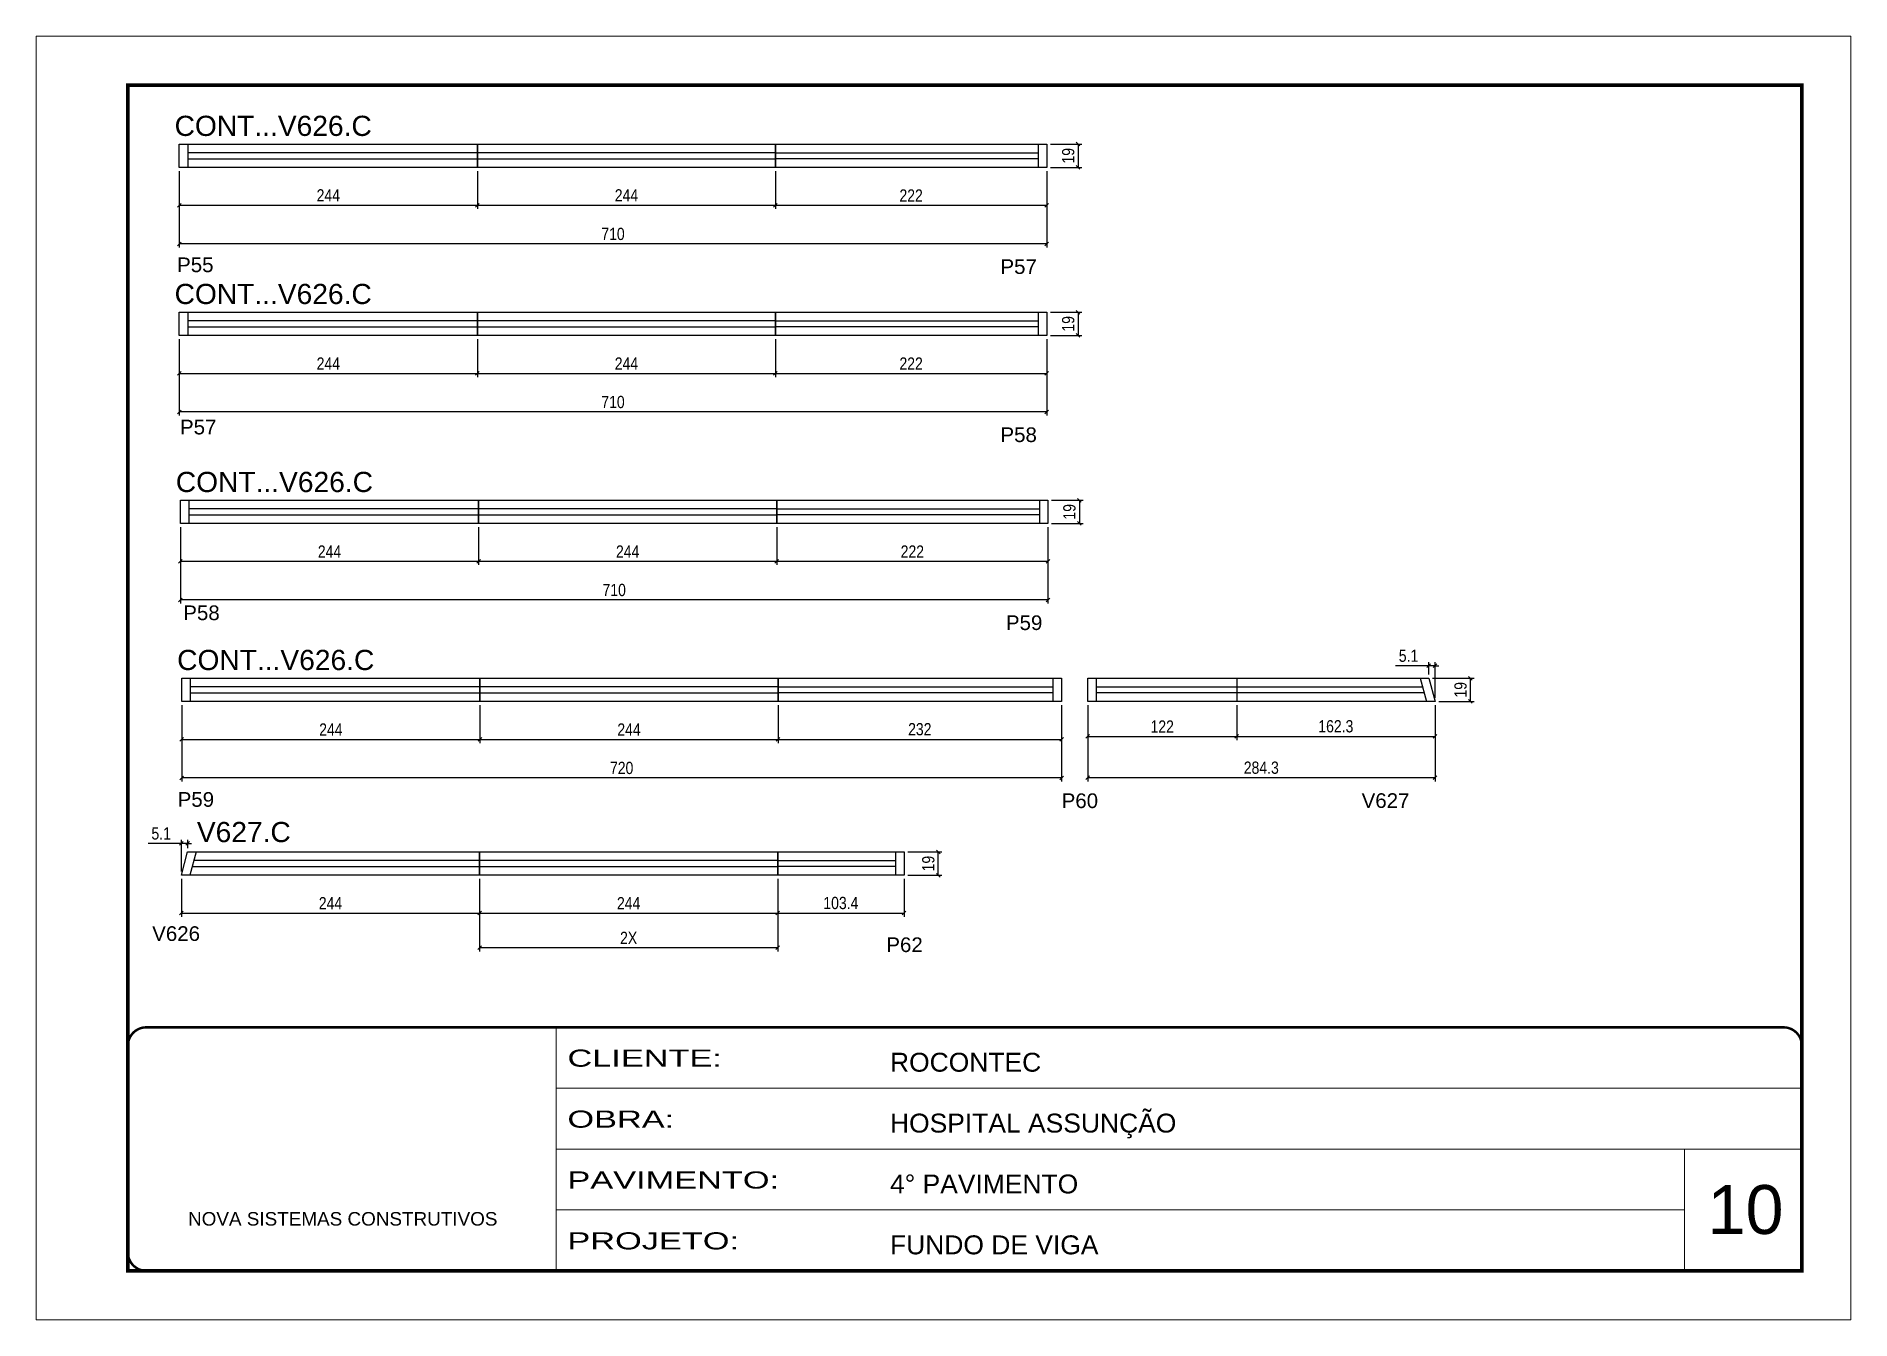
# Model space of a CAD drawing. Extents: x 3111 to 9365, y 861 to 5356.
# Drawn here: x 4710 to 6195, y 2009 to 3059 of the extents above; entities that cross this region are included whole.
import ezdxf

# ---------------------------------------------------------------- set-up
doc = ezdxf.new("R2010")
doc.units = 0
doc.linetypes.add('CONTINUO', pattern=[0])
doc.linetypes.add('DASHED', pattern=[0.75, 0.5, -0.25])
for name, color, linetype in [('5', 5, 'Continuous'), ('COTA', 241, 'Continuous'), ('NOMENCLATURA', 7, 'Continuous'), ('Painéis', 200, 'Continuous'), ('SARR_2.2x7', 40, 'Continuous')]:
    doc.layers.add(name, color=color, linetype=linetype)
for name, color, linetype, lineweight in [('CARIMBO', 255, 'Continuous', 9), ('Folhas', 255, 'Continuous', 9), ('SARRAFO DE PRESSAO', 251, 'DASHED', 9)]:
    doc.layers.add(name, color=color, linetype=linetype, lineweight=lineweight)
doc.styles.add('ARIAL', font='arial.ttf')
doc.styles.add('COTA TECNICA-50', font='techl___.ttf', dxfattribs={"height": 10})
doc.styles.get("Standard").update_dxf_attribs({"font": 'arial.ttf'})
doc.styles.add('Tecnologia', font='')
doc.styles.get('Tecnologia').set_extended_font_data('Forgotten Futurist')
doc.dimstyles.new('COTA PAINEL-50', dxfattribs={"dimtxt": 10, "dimasz": 3, "dimexe": 3, "dimexo": 3, "dimgap": 3, "dimtad": 1, "dimdec": 1, "dimzin": 12, "dimdsep": 46, "dimtxsty": 'COTA TECNICA-50', "dimblk1": 'OBLIQUE', "dimblk2": 'OBLIQUE', "dimsah": 1, "dimcen": 0.9, "dimclrd": 4, "dimclre": 4, "dimclrt": 240, "dimadec": 1, "dimazin": 3, "dimtfac": 1, "dimtdec": 1, "dimtmove": 0, "dimatfit": 3, "dimfxl": 1, "dimtolj": 1, "dimtzin": 12, "dimarcsym": 0})

msp = doc.modelspace()

# ---------------------------------------------------------------- texts
at = {"layer": '5', "linetype": 'Continuous'}
for s, p in [('P55', (4824.74, 2866.38)), ('P57', (5498.6, 2864.93)), ('P57', (4827.11, 2733.64)), ('P58', (5498.6, 2727.38)), ('P58', (4829.8, 2581.69)), ('P59', (5503.09, 2573.57)), ('P59', (4825.2, 2428.97)), ('P60', (5548.7, 2427.94)), ('V627', (5794.22, 2428.05)), ('V626', (4804.36, 2319.23)), ('P62', (5405.2, 2310.12))]:
    msp.add_text(s, height=12, rotation=359.99996, dxfattribs=at).set_placement(p)
at = {"layer": 'CARIMBO', "style": 'ARIAL'}
msp.add_text('10', height=40, dxfattribs=at).set_placement((6077.36, 2079.49))
at = {"layer": 'NOMENCLATURA', "linetype": 'Continuous'}
for s, p in [('CONT...V626.C', (4822.7, 2977.83)), ('CONT...V626.C', (4822.7, 2840.29)), ('CONT...V626.C', (4823.7, 2686.48)), ('CONT...V626.C', (4824.79, 2540.85)), ('V627.C', (4840.92, 2400.07))]:
    msp.add_text(s, height=16.5, dxfattribs=at).set_placement(p)

# ---------------------------------------------------------------- blocks, each defined once
blk = doc.blocks.new('9999999999')
at = {"color": 30, "linetype": 'CONTINUO'}
for p, q in [((98564.6, 34230.2), (98564.6, 34429.4)), ((98564.6, 34379.6), (99584, 34379.6)), ((98564.6, 34329.8), (99488, 34329.8)), ((99584, 34329.8), (99488, 34329.8)), ((99488, 34329.8), (99488, 34230.2)), ((98564.6, 34280), (99488, 34280))]:
    blk.add_line(p, q, dxfattribs=at)
at = {"color": 30, "linetype": 'CONTINUO', "const_width": 2}
blk.add_lwpolyline([(99584, 34230.2), (99584, 34414.4, 0.414214), (99569, 34429.4), (98229, 34429.4, 0.414214), (98214, 34414.4), (98214, 34245.2, 0.414214), (98229, 34230.2), (99584, 34230.2)], format="xyb", dxfattribs=at)
at = {"layer": 'Folhas'}
blk.add_lwpolyline([(98139, 34190.2), (99624, 34190.2), (99624, 35240.2), (98139, 35240.2)], close=True, dxfattribs=at)
at = {"layer": 'Folhas', "color": 30, "const_width": 3}
blk.add_lwpolyline([(98214, 34230.2), (99584, 34230.2), (99584, 35200.2), (98214, 35200.2)], close=True, dxfattribs=at)
at = {"color": 7, "linetype": 'Continuous', "ltscale": 5, "style": 'ARIAL'}
for s, height, p in [('ROCONTEC', 15.48, (98837.7, 34393.1)), ('HOSPITAL ASSUNÇÃO', 15.483, (98837.7, 34343.3)), ('4° PAVIMENTO', 15.483, (98837.7, 34293.5)), ('NOVA SISTEMAS CONSTRUTIVOS', 11.059, (98263.2, 34267.2)), ('FUNDO DE VIGA', 15.483, (98837.7, 34243.7))]:
    blk.add_text(s, height=height, dxfattribs=at).set_placement(p)
at = {"layer": 'Folhas', "color": 7, "style": 'Tecnologia', "width": 1.5}
for s, p in [('CLIENTE:', (98573.7, 34397.2)), ('OBRA:', (98573.7, 34347.3)), ('PAVIMENTO:', (98573.7, 34297.5)), ('PROJETO:', (98573.7, 34247.7))]:
    blk.add_text(s, height=14, dxfattribs=at).set_placement(p)
blk = doc.blocks.new('_Oblique')
at = {"color": 0, "linetype": 'ByBlock', "lineweight": -2}
blk.add_line((-0.5, -0.5), (0.5, 0.5), dxfattribs=at)
blk = doc.blocks.new('*D207')
at = {"layer": 'COTA', "color": 4, "linetype": 'ByBlock', "lineweight": -2, "transparency": 16777216}
for p, q in [((5314.5, 2949.1), (5314.5, 2918.1)), ((5536.5, 2949.1), (5536.5, 2918.1)), ((5314.5, 2921.1), (5536.5, 2921.1))]:
    blk.add_line(p, q, dxfattribs=at)
at = {"layer": 'Defpoints', "color": 0, "linetype": 'ByBlock', "transparency": 16777216}
for p in [(5314.5, 2952.1), (5536.5, 2952.1), (5536.5, 2921.1)]:
    blk.add_point(p, dxfattribs=at)
at = {"layer": 'COTA', "color": 4, "linetype": 'ByBlock', "lineweight": -2, "transparency": 16777216, "xscale": 3, "yscale": 3, "zscale": 3, "rotation": 180}
blk.add_blockref('_Oblique', (5314.5, 2921.1), dxfattribs=at)
at = {"layer": 'COTA', "color": 4, "linetype": 'ByBlock', "lineweight": -2, "transparency": 16777216, "xscale": 3, "yscale": 3, "zscale": 3}
blk.add_blockref('_Oblique', (5536.5, 2921.1), dxfattribs=at)
at = {"layer": 'COTA', "color": 240, "linetype": 'ByBlock', "transparency": 16777216, "insert": (5425.5, 2929.1), "char_height": 10, "attachment_point": 5, "style": 'COTA TECNICA-50'}
blk.add_mtext('\\A1;222', dxfattribs=at)
blk = doc.blocks.new('*D168')
at = {"layer": 'COTA', "color": 4, "linetype": 'ByBlock', "lineweight": -2, "transparency": 16777216}
for p, q in [((4826.5, 2949.1), (4826.5, 2918.1)), ((5070.5, 2949.1), (5070.5, 2918.1)), ((4826.5, 2921.1), (5070.5, 2921.1))]:
    blk.add_line(p, q, dxfattribs=at)
at = {"layer": 'Defpoints', "color": 0, "linetype": 'ByBlock', "transparency": 16777216}
for p in [(4826.5, 2952.1), (5070.5, 2952.1), (5070.5, 2921.1)]:
    blk.add_point(p, dxfattribs=at)
at = {"layer": 'COTA', "color": 4, "linetype": 'ByBlock', "lineweight": -2, "transparency": 16777216, "xscale": 3, "yscale": 3, "zscale": 3, "rotation": 180}
blk.add_blockref('_Oblique', (4826.5, 2921.1), dxfattribs=at)
at = {"layer": 'COTA', "color": 4, "linetype": 'ByBlock', "lineweight": -2, "transparency": 16777216, "xscale": 3, "yscale": 3, "zscale": 3}
blk.add_blockref('_Oblique', (5070.5, 2921.1), dxfattribs=at)
at = {"layer": 'COTA', "color": 240, "linetype": 'ByBlock', "transparency": 16777216, "insert": (4948.5, 2929.2), "char_height": 10, "attachment_point": 5, "style": 'COTA TECNICA-50'}
blk.add_mtext('\\A1;244', dxfattribs=at)
blk = doc.blocks.new('*D51')
at = {"layer": 'COTA', "color": 4, "linetype": 'ByBlock', "lineweight": -2, "transparency": 16777216}
for p, q in [((5070.5, 2949.1), (5070.5, 2918.1)), ((5314.5, 2949.1), (5314.5, 2918.1)), ((5070.5, 2921.1), (5314.5, 2921.1))]:
    blk.add_line(p, q, dxfattribs=at)
at = {"layer": 'Defpoints', "color": 0, "linetype": 'ByBlock', "transparency": 16777216}
for p in [(5070.5, 2952.1), (5314.5, 2952.1), (5314.5, 2921.1)]:
    blk.add_point(p, dxfattribs=at)
at = {"layer": 'COTA', "color": 4, "linetype": 'ByBlock', "lineweight": -2, "transparency": 16777216, "xscale": 3, "yscale": 3, "zscale": 3, "rotation": 180}
blk.add_blockref('_Oblique', (5070.5, 2921.1), dxfattribs=at)
at = {"layer": 'COTA', "color": 4, "linetype": 'ByBlock', "lineweight": -2, "transparency": 16777216, "xscale": 3, "yscale": 3, "zscale": 3}
blk.add_blockref('_Oblique', (5314.5, 2921.1), dxfattribs=at)
at = {"layer": 'COTA', "color": 240, "linetype": 'ByBlock', "transparency": 16777216, "insert": (5192.5, 2929.2), "char_height": 10, "attachment_point": 5, "style": 'COTA TECNICA-50'}
blk.add_mtext('\\A1;244', dxfattribs=at)
blk = doc.blocks.new('*D52')
at = {"layer": 'COTA', "color": 4, "linetype": 'ByBlock', "lineweight": -2, "transparency": 16777216}
for p, q in [((4826.5, 2949.1), (4826.5, 2886.5)), ((5536.5, 2949.1), (5536.5, 2886.5)), ((5536.5, 2889.5), (4826.5, 2889.5))]:
    blk.add_line(p, q, dxfattribs=at)
at = {"layer": 'Defpoints', "color": 0, "linetype": 'ByBlock', "transparency": 16777216}
for p in [(4826.5, 2952.1), (5536.5, 2952.1), (4826.5, 2889.5)]:
    blk.add_point(p, dxfattribs=at)
at = {"layer": 'COTA', "color": 4, "linetype": 'ByBlock', "lineweight": -2, "transparency": 16777216, "xscale": 3, "yscale": 3, "zscale": 3, "rotation": 180}
blk.add_blockref('_Oblique', (4826.5, 2889.5), dxfattribs=at)
at = {"layer": 'COTA', "color": 4, "linetype": 'ByBlock', "lineweight": -2, "transparency": 16777216, "xscale": 3, "yscale": 3, "zscale": 3}
blk.add_blockref('_Oblique', (5536.5, 2889.5), dxfattribs=at)
at = {"layer": 'COTA', "color": 240, "linetype": 'ByBlock', "transparency": 16777216, "insert": (5181.5, 2897.6), "char_height": 10, "attachment_point": 5, "style": 'COTA TECNICA-50'}
blk.add_mtext('\\A1;710', dxfattribs=at)
blk = doc.blocks.new('*D169')
at = {"layer": 'COTA', "color": 4, "linetype": 'ByBlock', "lineweight": -2, "transparency": 16777216}
for p, q in [((5314.5, 2811.6), (5314.5, 2780.6)), ((5536.5, 2811.6), (5536.5, 2780.6)), ((5314.5, 2783.6), (5536.5, 2783.6))]:
    blk.add_line(p, q, dxfattribs=at)
at = {"layer": 'Defpoints', "color": 0, "linetype": 'ByBlock', "transparency": 16777216}
for p in [(5314.5, 2814.6), (5536.5, 2814.6), (5536.5, 2783.6)]:
    blk.add_point(p, dxfattribs=at)
at = {"layer": 'COTA', "color": 4, "linetype": 'ByBlock', "lineweight": -2, "transparency": 16777216, "xscale": 3, "yscale": 3, "zscale": 3, "rotation": 180}
blk.add_blockref('_Oblique', (5314.5, 2783.6), dxfattribs=at)
at = {"layer": 'COTA', "color": 4, "linetype": 'ByBlock', "lineweight": -2, "transparency": 16777216, "xscale": 3, "yscale": 3, "zscale": 3}
blk.add_blockref('_Oblique', (5536.5, 2783.6), dxfattribs=at)
at = {"layer": 'COTA', "color": 240, "linetype": 'ByBlock', "transparency": 16777216, "insert": (5425.5, 2791.6), "char_height": 10, "attachment_point": 5, "style": 'COTA TECNICA-50'}
blk.add_mtext('\\A1;222', dxfattribs=at)
blk = doc.blocks.new('*D170')
at = {"layer": 'COTA', "color": 4, "linetype": 'ByBlock', "lineweight": -2, "transparency": 16777216}
for p, q in [((4826.5, 2811.6), (4826.5, 2780.6)), ((5070.5, 2811.6), (5070.5, 2780.6)), ((4826.5, 2783.6), (5070.5, 2783.6))]:
    blk.add_line(p, q, dxfattribs=at)
at = {"layer": 'Defpoints', "color": 0, "linetype": 'ByBlock', "transparency": 16777216}
for p in [(4826.5, 2814.6), (5070.5, 2814.6), (5070.5, 2783.6)]:
    blk.add_point(p, dxfattribs=at)
at = {"layer": 'COTA', "color": 4, "linetype": 'ByBlock', "lineweight": -2, "transparency": 16777216, "xscale": 3, "yscale": 3, "zscale": 3, "rotation": 180}
blk.add_blockref('_Oblique', (4826.5, 2783.6), dxfattribs=at)
at = {"layer": 'COTA', "color": 4, "linetype": 'ByBlock', "lineweight": -2, "transparency": 16777216, "xscale": 3, "yscale": 3, "zscale": 3}
blk.add_blockref('_Oblique', (5070.5, 2783.6), dxfattribs=at)
at = {"layer": 'COTA', "color": 240, "linetype": 'ByBlock', "transparency": 16777216, "insert": (4948.5, 2791.6), "char_height": 10, "attachment_point": 5, "style": 'COTA TECNICA-50'}
blk.add_mtext('\\A1;244', dxfattribs=at)
blk = doc.blocks.new('*D53')
at = {"layer": 'COTA', "color": 4, "linetype": 'ByBlock', "lineweight": -2, "transparency": 16777216}
for p, q in [((5070.5, 2811.6), (5070.5, 2780.6)), ((5314.5, 2811.6), (5314.5, 2780.6)), ((5070.5, 2783.6), (5314.5, 2783.6))]:
    blk.add_line(p, q, dxfattribs=at)
at = {"layer": 'Defpoints', "color": 0, "linetype": 'ByBlock', "transparency": 16777216}
for p in [(5070.5, 2814.6), (5314.5, 2814.6), (5314.5, 2783.6)]:
    blk.add_point(p, dxfattribs=at)
at = {"layer": 'COTA', "color": 4, "linetype": 'ByBlock', "lineweight": -2, "transparency": 16777216, "xscale": 3, "yscale": 3, "zscale": 3, "rotation": 180}
blk.add_blockref('_Oblique', (5070.5, 2783.6), dxfattribs=at)
at = {"layer": 'COTA', "color": 4, "linetype": 'ByBlock', "lineweight": -2, "transparency": 16777216, "xscale": 3, "yscale": 3, "zscale": 3}
blk.add_blockref('_Oblique', (5314.5, 2783.6), dxfattribs=at)
at = {"layer": 'COTA', "color": 240, "linetype": 'ByBlock', "transparency": 16777216, "insert": (5192.5, 2791.6), "char_height": 10, "attachment_point": 5, "style": 'COTA TECNICA-50'}
blk.add_mtext('\\A1;244', dxfattribs=at)
blk = doc.blocks.new('*D54')
at = {"layer": 'COTA', "color": 4, "linetype": 'ByBlock', "lineweight": -2, "transparency": 16777216}
for p, q in [((4826.5, 2811.6), (4826.5, 2749)), ((5536.5, 2811.6), (5536.5, 2749)), ((5536.5, 2752), (4826.5, 2752))]:
    blk.add_line(p, q, dxfattribs=at)
at = {"layer": 'Defpoints', "color": 0, "linetype": 'ByBlock', "transparency": 16777216}
for p in [(4826.5, 2814.6), (5536.5, 2814.6), (4826.5, 2752)]:
    blk.add_point(p, dxfattribs=at)
at = {"layer": 'COTA', "color": 4, "linetype": 'ByBlock', "lineweight": -2, "transparency": 16777216, "xscale": 3, "yscale": 3, "zscale": 3, "rotation": 180}
blk.add_blockref('_Oblique', (4826.5, 2752), dxfattribs=at)
at = {"layer": 'COTA', "color": 4, "linetype": 'ByBlock', "lineweight": -2, "transparency": 16777216, "xscale": 3, "yscale": 3, "zscale": 3}
blk.add_blockref('_Oblique', (5536.5, 2752), dxfattribs=at)
at = {"layer": 'COTA', "color": 240, "linetype": 'ByBlock', "transparency": 16777216, "insert": (5181.5, 2760.1), "char_height": 10, "attachment_point": 5, "style": 'COTA TECNICA-50'}
blk.add_mtext('\\A1;710', dxfattribs=at)
blk = doc.blocks.new('*D171')
at = {"layer": 'COTA', "color": 4, "linetype": 'ByBlock', "lineweight": -2, "transparency": 16777216}
for p, q in [((5539.5, 2833.6), (5565.2, 2833.6)), ((5562.2, 2833.6), (5562.2, 2814.6)), ((5539.5, 2814.6), (5565.2, 2814.6))]:
    blk.add_line(p, q, dxfattribs=at)
at = {"layer": 'Defpoints', "color": 0, "linetype": 'ByBlock', "transparency": 16777216}
for p in [(5536.5, 2833.6), (5536.5, 2814.6), (5562.2, 2814.6)]:
    blk.add_point(p, dxfattribs=at)
at = {"layer": 'COTA', "color": 4, "linetype": 'ByBlock', "lineweight": -2, "transparency": 16777216, "xscale": 3, "yscale": 3, "zscale": 3}
for p, rotation in [((5562.2, 2833.6), 90), ((5562.2, 2814.6), 270)]:
    blk.add_blockref('_Oblique', p, dxfattribs=dict(at, rotation=rotation))
at = {"layer": 'COTA', "color": 240, "linetype": 'ByBlock', "transparency": 16777216, "insert": (5554.1, 2824.1), "char_height": 10, "attachment_point": 5, "rotation": 90, "style": 'COTA TECNICA-50'}
blk.add_mtext('\\A1;19', dxfattribs=at)
blk = doc.blocks.new('*D172')
at = {"layer": 'COTA', "color": 4, "linetype": 'ByBlock', "lineweight": -2, "transparency": 16777216}
for p, q in [((5315.5, 2657.8), (5315.5, 2626.8)), ((5537.5, 2657.8), (5537.5, 2626.8)), ((5315.5, 2629.8), (5537.5, 2629.8))]:
    blk.add_line(p, q, dxfattribs=at)
at = {"layer": 'Defpoints', "color": 0, "linetype": 'ByBlock', "transparency": 16777216}
for p in [(5315.5, 2660.8), (5537.5, 2660.8), (5537.5, 2629.8)]:
    blk.add_point(p, dxfattribs=at)
at = {"layer": 'COTA', "color": 4, "linetype": 'ByBlock', "lineweight": -2, "transparency": 16777216, "xscale": 3, "yscale": 3, "zscale": 3, "rotation": 180}
blk.add_blockref('_Oblique', (5315.5, 2629.8), dxfattribs=at)
at = {"layer": 'COTA', "color": 4, "linetype": 'ByBlock', "lineweight": -2, "transparency": 16777216, "xscale": 3, "yscale": 3, "zscale": 3}
blk.add_blockref('_Oblique', (5537.5, 2629.8), dxfattribs=at)
at = {"layer": 'COTA', "color": 240, "linetype": 'ByBlock', "transparency": 16777216, "insert": (5426.5, 2637.8), "char_height": 10, "attachment_point": 5, "style": 'COTA TECNICA-50'}
blk.add_mtext('\\A1;222', dxfattribs=at)
blk = doc.blocks.new('*D173')
at = {"layer": 'COTA', "color": 4, "linetype": 'ByBlock', "lineweight": -2, "transparency": 16777216}
for p, q in [((4827.5, 2657.8), (4827.5, 2626.8)), ((5071.5, 2657.8), (5071.5, 2626.8)), ((4827.5, 2629.8), (5071.5, 2629.8))]:
    blk.add_line(p, q, dxfattribs=at)
at = {"layer": 'Defpoints', "color": 0, "linetype": 'ByBlock', "transparency": 16777216}
for p in [(4827.5, 2660.8), (5071.5, 2660.8), (5071.5, 2629.8)]:
    blk.add_point(p, dxfattribs=at)
at = {"layer": 'COTA', "color": 4, "linetype": 'ByBlock', "lineweight": -2, "transparency": 16777216, "xscale": 3, "yscale": 3, "zscale": 3, "rotation": 180}
blk.add_blockref('_Oblique', (4827.5, 2629.8), dxfattribs=at)
at = {"layer": 'COTA', "color": 4, "linetype": 'ByBlock', "lineweight": -2, "transparency": 16777216, "xscale": 3, "yscale": 3, "zscale": 3}
blk.add_blockref('_Oblique', (5071.5, 2629.8), dxfattribs=at)
at = {"layer": 'COTA', "color": 240, "linetype": 'ByBlock', "transparency": 16777216, "insert": (4949.5, 2637.8), "char_height": 10, "attachment_point": 5, "style": 'COTA TECNICA-50'}
blk.add_mtext('\\A1;244', dxfattribs=at)
blk = doc.blocks.new('*D55')
at = {"layer": 'COTA', "color": 4, "linetype": 'ByBlock', "lineweight": -2, "transparency": 16777216}
for p, q in [((5071.5, 2657.8), (5071.5, 2626.8)), ((5315.5, 2657.8), (5315.5, 2626.8)), ((5071.5, 2629.8), (5315.5, 2629.8))]:
    blk.add_line(p, q, dxfattribs=at)
at = {"layer": 'Defpoints', "color": 0, "linetype": 'ByBlock', "transparency": 16777216}
for p in [(5071.5, 2660.8), (5315.5, 2660.8), (5315.5, 2629.8)]:
    blk.add_point(p, dxfattribs=at)
at = {"layer": 'COTA', "color": 4, "linetype": 'ByBlock', "lineweight": -2, "transparency": 16777216, "xscale": 3, "yscale": 3, "zscale": 3, "rotation": 180}
blk.add_blockref('_Oblique', (5071.5, 2629.8), dxfattribs=at)
at = {"layer": 'COTA', "color": 4, "linetype": 'ByBlock', "lineweight": -2, "transparency": 16777216, "xscale": 3, "yscale": 3, "zscale": 3}
blk.add_blockref('_Oblique', (5315.5, 2629.8), dxfattribs=at)
at = {"layer": 'COTA', "color": 240, "linetype": 'ByBlock', "transparency": 16777216, "insert": (5193.5, 2637.8), "char_height": 10, "attachment_point": 5, "style": 'COTA TECNICA-50'}
blk.add_mtext('\\A1;244', dxfattribs=at)
blk = doc.blocks.new('*D56')
at = {"layer": 'COTA', "color": 4, "linetype": 'ByBlock', "lineweight": -2, "transparency": 16777216}
for p, q in [((4827.5, 2657.8), (4827.5, 2595.2)), ((5537.5, 2657.8), (5537.5, 2595.2)), ((5537.5, 2598.2), (4827.5, 2598.2))]:
    blk.add_line(p, q, dxfattribs=at)
at = {"layer": 'Defpoints', "color": 0, "linetype": 'ByBlock', "transparency": 16777216}
for p in [(4827.5, 2660.8), (5537.5, 2660.8), (4827.5, 2598.2)]:
    blk.add_point(p, dxfattribs=at)
at = {"layer": 'COTA', "color": 4, "linetype": 'ByBlock', "lineweight": -2, "transparency": 16777216, "xscale": 3, "yscale": 3, "zscale": 3, "rotation": 180}
blk.add_blockref('_Oblique', (4827.5, 2598.2), dxfattribs=at)
at = {"layer": 'COTA', "color": 4, "linetype": 'ByBlock', "lineweight": -2, "transparency": 16777216, "xscale": 3, "yscale": 3, "zscale": 3}
blk.add_blockref('_Oblique', (5537.5, 2598.2), dxfattribs=at)
at = {"layer": 'COTA', "color": 240, "linetype": 'ByBlock', "transparency": 16777216, "insert": (5182.5, 2606.3), "char_height": 10, "attachment_point": 5, "style": 'COTA TECNICA-50'}
blk.add_mtext('\\A1;710', dxfattribs=at)
blk = doc.blocks.new('*D174')
at = {"layer": 'COTA', "color": 4, "linetype": 'ByBlock', "lineweight": -2, "transparency": 16777216}
for p, q in [((5540.5, 2679.8), (5566.2, 2679.8)), ((5563.2, 2679.8), (5563.2, 2660.8)), ((5540.5, 2660.8), (5566.2, 2660.8))]:
    blk.add_line(p, q, dxfattribs=at)
at = {"layer": 'Defpoints', "color": 0, "linetype": 'ByBlock', "transparency": 16777216}
for p in [(5537.5, 2679.8), (5537.5, 2660.8), (5563.2, 2660.8)]:
    blk.add_point(p, dxfattribs=at)
at = {"layer": 'COTA', "color": 4, "linetype": 'ByBlock', "lineweight": -2, "transparency": 16777216, "xscale": 3, "yscale": 3, "zscale": 3}
for p, rotation in [((5563.2, 2679.8), 90), ((5563.2, 2660.8), 270)]:
    blk.add_blockref('_Oblique', p, dxfattribs=dict(at, rotation=rotation))
at = {"layer": 'COTA', "color": 240, "linetype": 'ByBlock', "transparency": 16777216, "insert": (5555.1, 2670.3), "char_height": 10, "attachment_point": 5, "rotation": 90, "style": 'COTA TECNICA-50'}
blk.add_mtext('\\A1;19', dxfattribs=at)
blk = doc.blocks.new('*D175')
at = {"layer": 'COTA', "color": 4, "linetype": 'ByBlock', "lineweight": -2, "transparency": 16777216}
for p, q in [((5316.6, 2512.1), (5316.6, 2481.1)), ((5548.6, 2512.1), (5548.6, 2481.1)), ((5316.6, 2484.1), (5548.6, 2484.1))]:
    blk.add_line(p, q, dxfattribs=at)
at = {"layer": 'Defpoints', "color": 0, "linetype": 'ByBlock', "transparency": 16777216}
for p in [(5316.6, 2515.1), (5548.6, 2515.1), (5548.6, 2484.1)]:
    blk.add_point(p, dxfattribs=at)
at = {"layer": 'COTA', "color": 4, "linetype": 'ByBlock', "lineweight": -2, "transparency": 16777216, "xscale": 3, "yscale": 3, "zscale": 3, "rotation": 180}
blk.add_blockref('_Oblique', (5316.6, 2484.1), dxfattribs=at)
at = {"layer": 'COTA', "color": 4, "linetype": 'ByBlock', "lineweight": -2, "transparency": 16777216, "xscale": 3, "yscale": 3, "zscale": 3}
blk.add_blockref('_Oblique', (5548.6, 2484.1), dxfattribs=at)
at = {"layer": 'COTA', "color": 240, "linetype": 'ByBlock', "transparency": 16777216, "insert": (5432.6, 2492.4), "char_height": 10, "attachment_point": 5, "style": 'COTA TECNICA-50'}
blk.add_mtext('\\A1;232', dxfattribs=at)
blk = doc.blocks.new('*D176')
at = {"layer": 'COTA', "color": 4, "linetype": 'ByBlock', "lineweight": -2, "transparency": 16777216}
for p, q in [((4828.6, 2512.1), (4828.6, 2481.1)), ((5072.6, 2512.1), (5072.6, 2481.1)), ((4828.6, 2484.1), (5072.6, 2484.1))]:
    blk.add_line(p, q, dxfattribs=at)
at = {"layer": 'Defpoints', "color": 0, "linetype": 'ByBlock', "transparency": 16777216}
for p in [(4828.6, 2515.1), (5072.6, 2515.1), (5072.6, 2484.1)]:
    blk.add_point(p, dxfattribs=at)
at = {"layer": 'COTA', "color": 4, "linetype": 'ByBlock', "lineweight": -2, "transparency": 16777216, "xscale": 3, "yscale": 3, "zscale": 3, "rotation": 180}
blk.add_blockref('_Oblique', (4828.6, 2484.1), dxfattribs=at)
at = {"layer": 'COTA', "color": 4, "linetype": 'ByBlock', "lineweight": -2, "transparency": 16777216, "xscale": 3, "yscale": 3, "zscale": 3}
blk.add_blockref('_Oblique', (5072.6, 2484.1), dxfattribs=at)
at = {"layer": 'COTA', "color": 240, "linetype": 'ByBlock', "transparency": 16777216, "insert": (4950.6, 2492.2), "char_height": 10, "attachment_point": 5, "style": 'COTA TECNICA-50'}
blk.add_mtext('\\A1;244', dxfattribs=at)
blk = doc.blocks.new('*D57')
at = {"layer": 'COTA', "color": 4, "linetype": 'ByBlock', "lineweight": -2, "transparency": 16777216}
for p, q in [((5072.6, 2512.1), (5072.6, 2481.1)), ((5316.6, 2512.1), (5316.6, 2481.1)), ((5072.6, 2484.1), (5316.6, 2484.1))]:
    blk.add_line(p, q, dxfattribs=at)
at = {"layer": 'Defpoints', "color": 0, "linetype": 'ByBlock', "transparency": 16777216}
for p in [(5072.6, 2515.1), (5316.6, 2515.1), (5316.6, 2484.1)]:
    blk.add_point(p, dxfattribs=at)
at = {"layer": 'COTA', "color": 4, "linetype": 'ByBlock', "lineweight": -2, "transparency": 16777216, "xscale": 3, "yscale": 3, "zscale": 3, "rotation": 180}
blk.add_blockref('_Oblique', (5072.6, 2484.1), dxfattribs=at)
at = {"layer": 'COTA', "color": 4, "linetype": 'ByBlock', "lineweight": -2, "transparency": 16777216, "xscale": 3, "yscale": 3, "zscale": 3}
blk.add_blockref('_Oblique', (5316.6, 2484.1), dxfattribs=at)
at = {"layer": 'COTA', "color": 240, "linetype": 'ByBlock', "transparency": 16777216, "insert": (5194.6, 2492.2), "char_height": 10, "attachment_point": 5, "style": 'COTA TECNICA-50'}
blk.add_mtext('\\A1;244', dxfattribs=at)
blk = doc.blocks.new('*D58')
at = {"layer": 'COTA', "color": 4, "linetype": 'ByBlock', "lineweight": -2, "transparency": 16777216}
for p, q in [((4828.6, 2512.1), (4828.6, 2449.6)), ((5548.6, 2512.1), (5548.6, 2449.6)), ((5548.6, 2452.6), (4828.6, 2452.6))]:
    blk.add_line(p, q, dxfattribs=at)
at = {"layer": 'Defpoints', "color": 0, "linetype": 'ByBlock', "transparency": 16777216}
for p in [(4828.6, 2515.1), (5548.6, 2515.1), (4828.6, 2452.6)]:
    blk.add_point(p, dxfattribs=at)
at = {"layer": 'COTA', "color": 4, "linetype": 'ByBlock', "lineweight": -2, "transparency": 16777216, "xscale": 3, "yscale": 3, "zscale": 3, "rotation": 180}
blk.add_blockref('_Oblique', (4828.6, 2452.6), dxfattribs=at)
at = {"layer": 'COTA', "color": 4, "linetype": 'ByBlock', "lineweight": -2, "transparency": 16777216, "xscale": 3, "yscale": 3, "zscale": 3}
blk.add_blockref('_Oblique', (5548.6, 2452.6), dxfattribs=at)
at = {"layer": 'COTA', "color": 240, "linetype": 'ByBlock', "transparency": 16777216, "insert": (5188.6, 2460.7), "char_height": 10, "attachment_point": 5, "style": 'COTA TECNICA-50'}
blk.add_mtext('\\A1;720', dxfattribs=at)
blk = doc.blocks.new('*D59')
at = {"layer": 'COTA', "color": 4, "linetype": 'ByBlock', "lineweight": -2, "transparency": 16777216}
for p, q in [((5852.2, 2534.2), (5886.3, 2534.2)), ((5883.3, 2515.2), (5883.3, 2534.2)), ((5857.3, 2515.2), (5886.3, 2515.2))]:
    blk.add_line(p, q, dxfattribs=at)
at = {"layer": 'Defpoints', "color": 0, "linetype": 'ByBlock', "transparency": 16777216}
for p in [(5849.2, 2534.2), (5883.3, 2534.2), (5854.3, 2515.2)]:
    blk.add_point(p, dxfattribs=at)
at = {"layer": 'COTA', "color": 4, "linetype": 'ByBlock', "lineweight": -2, "transparency": 16777216, "xscale": 3, "yscale": 3, "zscale": 3}
for p, rotation in [((5883.3, 2534.2), 90), ((5883.3, 2515.2), 270)]:
    blk.add_blockref('_Oblique', p, dxfattribs=dict(at, rotation=rotation))
at = {"layer": 'COTA', "color": 240, "linetype": 'ByBlock', "transparency": 16777216, "insert": (5875.2, 2524.7), "char_height": 10, "attachment_point": 5, "rotation": 90, "style": 'COTA TECNICA-50'}
blk.add_mtext('\\A1;19', dxfattribs=at)
blk = doc.blocks.new('*D177')
at = {"layer": 'COTA', "color": 4, "linetype": 'ByBlock', "lineweight": -2, "transparency": 16777216}
for p, q in [((5570, 2512.2), (5570, 2449.7)), ((5854.3, 2512.2), (5854.3, 2449.7)), ((5854.3, 2452.7), (5570, 2452.7))]:
    blk.add_line(p, q, dxfattribs=at)
at = {"layer": 'Defpoints', "color": 0, "linetype": 'ByBlock', "transparency": 16777216}
for p in [(5570, 2515.2), (5854.3, 2515.2), (5570, 2452.7)]:
    blk.add_point(p, dxfattribs=at)
at = {"layer": 'COTA', "color": 4, "linetype": 'ByBlock', "lineweight": -2, "transparency": 16777216, "xscale": 3, "yscale": 3, "zscale": 3}
for p, rotation in [((5570, 2452.7), 180.0000000064314), ((5854.3, 2452.7), 6.431415400243168e-09)]:
    blk.add_blockref('_Oblique', p, dxfattribs=dict(at, rotation=rotation))
at = {"layer": 'COTA', "color": 240, "linetype": 'ByBlock', "transparency": 16777216, "insert": (5712.1, 2460.9), "char_height": 10, "attachment_point": 5, "rotation": 0, "style": 'COTA TECNICA-50'}
blk.add_mtext('\\A1;284.3', dxfattribs=at)
blk = doc.blocks.new('*D178')
at = {"layer": 'COTA', "color": 4, "linetype": 'ByBlock', "lineweight": -2, "transparency": 16777216}
for p, q in [((5570, 2512.2), (5570, 2483.6)), ((5692, 2512.2), (5692, 2483.6)), ((5570, 2486.6), (5692, 2486.6))]:
    blk.add_line(p, q, dxfattribs=at)
at = {"layer": 'Defpoints', "color": 0, "linetype": 'ByBlock', "transparency": 16777216}
for p in [(5570, 2515.2), (5692, 2515.2), (5692, 2486.6)]:
    blk.add_point(p, dxfattribs=at)
at = {"layer": 'COTA', "color": 4, "linetype": 'ByBlock', "lineweight": -2, "transparency": 16777216, "xscale": 3, "yscale": 3, "zscale": 3, "rotation": 180}
blk.add_blockref('_Oblique', (5570, 2486.6), dxfattribs=at)
at = {"layer": 'COTA', "color": 4, "linetype": 'ByBlock', "lineweight": -2, "transparency": 16777216, "xscale": 3, "yscale": 3, "zscale": 3}
blk.add_blockref('_Oblique', (5692, 2486.6), dxfattribs=at)
at = {"layer": 'COTA', "color": 240, "linetype": 'ByBlock', "transparency": 16777216, "insert": (5631, 2494.6), "char_height": 10, "attachment_point": 5, "style": 'COTA TECNICA-50'}
blk.add_mtext('\\A1;122', dxfattribs=at)
blk = doc.blocks.new('*D60')
at = {"layer": 'COTA', "color": 4, "linetype": 'ByBlock', "lineweight": -2, "transparency": 16777216}
for p, q in [((5692, 2512.2), (5692, 2483.6)), ((5854.3, 2512.2), (5854.3, 2483.6)), ((5692, 2486.6), (5854.3, 2486.6))]:
    blk.add_line(p, q, dxfattribs=at)
at = {"layer": 'Defpoints', "color": 0, "linetype": 'ByBlock', "transparency": 16777216}
for p in [(5692, 2515.2), (5854.3, 2515.2), (5854.3, 2486.6)]:
    blk.add_point(p, dxfattribs=at)
at = {"layer": 'COTA', "color": 4, "linetype": 'ByBlock', "lineweight": -2, "transparency": 16777216, "xscale": 3, "yscale": 3, "zscale": 3, "rotation": 180}
blk.add_blockref('_Oblique', (5692, 2486.6), dxfattribs=at)
at = {"layer": 'COTA', "color": 4, "linetype": 'ByBlock', "lineweight": -2, "transparency": 16777216, "xscale": 3, "yscale": 3, "zscale": 3}
blk.add_blockref('_Oblique', (5854.3, 2486.6), dxfattribs=at)
at = {"layer": 'COTA', "color": 240, "linetype": 'ByBlock', "transparency": 16777216, "insert": (5773.1, 2494.8), "char_height": 10, "attachment_point": 5, "style": 'COTA TECNICA-50'}
blk.add_mtext('\\A1;162.3', dxfattribs=at)
blk = doc.blocks.new('*D179')
at = {"layer": 'COTA', "color": 4, "linetype": 'ByBlock', "lineweight": -2, "transparency": 16777216}
for p, q in [((5849.2, 2544.4), (5821.9, 2544.4)), ((5849.2, 2537.2), (5849.2, 2547.4)), ((5854.3, 2544.4), (5849.2, 2544.4)), ((5854.3, 2518.2), (5854.3, 2547.4)), ((5854.3, 2544.4), (5857.3, 2544.4))]:
    blk.add_line(p, q, dxfattribs=at)
at = {"layer": 'Defpoints', "color": 0, "linetype": 'ByBlock', "transparency": 16777216}
for p in [(5849.2, 2544.4), (5849.2, 2534.2), (5854.3, 2515.2)]:
    blk.add_point(p, dxfattribs=at)
at = {"layer": 'COTA', "color": 4, "linetype": 'ByBlock', "lineweight": -2, "transparency": 16777216, "xscale": 3, "yscale": 3, "zscale": 3}
blk.add_blockref('_Oblique', (5849.2, 2544.4), dxfattribs=at)
at = {"layer": 'COTA', "color": 4, "linetype": 'ByBlock', "lineweight": -2, "transparency": 16777216, "xscale": 3, "yscale": 3, "zscale": 3, "rotation": 180}
blk.add_blockref('_Oblique', (5854.3, 2544.4), dxfattribs=at)
at = {"layer": 'COTA', "color": 240, "linetype": 'ByBlock', "transparency": 16777216, "insert": (5832.6, 2552.5), "char_height": 10, "attachment_point": 5, "style": 'COTA TECNICA-50'}
blk.add_mtext('\\A1;5.1', dxfattribs=at)
blk = doc.blocks.new('*D180')
at = {"layer": 'COTA', "color": 4, "linetype": 'ByBlock', "lineweight": -2, "transparency": 16777216}
for p, q in [((5316.3, 2370), (5316.3, 2339)), ((5419.7, 2370), (5419.7, 2339)), ((5316.3, 2342), (5419.7, 2342))]:
    blk.add_line(p, q, dxfattribs=at)
at = {"layer": 'Defpoints', "color": 0, "linetype": 'ByBlock', "transparency": 16777216}
for p in [(5316.3, 2373), (5419.7, 2373), (5419.7, 2342)]:
    blk.add_point(p, dxfattribs=at)
at = {"layer": 'COTA', "color": 4, "linetype": 'ByBlock', "lineweight": -2, "transparency": 16777216, "xscale": 3, "yscale": 3, "zscale": 3, "rotation": 180}
blk.add_blockref('_Oblique', (5316.3, 2342), dxfattribs=at)
at = {"layer": 'COTA', "color": 4, "linetype": 'ByBlock', "lineweight": -2, "transparency": 16777216, "xscale": 3, "yscale": 3, "zscale": 3}
blk.add_blockref('_Oblique', (5419.7, 2342), dxfattribs=at)
at = {"layer": 'COTA', "color": 240, "linetype": 'ByBlock', "transparency": 16777216, "insert": (5368, 2350.2), "char_height": 10, "attachment_point": 5, "style": 'COTA TECNICA-50'}
blk.add_mtext('\\A1;103.4', dxfattribs=at)
blk = doc.blocks.new('*D181')
at = {"layer": 'COTA', "color": 4, "linetype": 'ByBlock', "lineweight": -2, "transparency": 16777216}
for p, q in [((4828.3, 2370), (4828.3, 2339)), ((5072.3, 2370), (5072.3, 2339)), ((4828.3, 2342), (5072.3, 2342))]:
    blk.add_line(p, q, dxfattribs=at)
at = {"layer": 'Defpoints', "color": 0, "linetype": 'ByBlock', "transparency": 16777216}
for p in [(4828.3, 2373), (5072.3, 2373), (5072.3, 2342)]:
    blk.add_point(p, dxfattribs=at)
at = {"layer": 'COTA', "color": 4, "linetype": 'ByBlock', "lineweight": -2, "transparency": 16777216, "xscale": 3, "yscale": 3, "zscale": 3, "rotation": 180}
blk.add_blockref('_Oblique', (4828.3, 2342), dxfattribs=at)
at = {"layer": 'COTA', "color": 4, "linetype": 'ByBlock', "lineweight": -2, "transparency": 16777216, "xscale": 3, "yscale": 3, "zscale": 3}
blk.add_blockref('_Oblique', (5072.3, 2342), dxfattribs=at)
at = {"layer": 'COTA', "color": 240, "linetype": 'ByBlock', "transparency": 16777216, "insert": (4950.3, 2350.1), "char_height": 10, "attachment_point": 5, "style": 'COTA TECNICA-50'}
blk.add_mtext('\\A1;244', dxfattribs=at)
blk = doc.blocks.new('*D61')
at = {"layer": 'COTA', "color": 4, "linetype": 'ByBlock', "lineweight": -2, "transparency": 16777216}
for p, q in [((5072.3, 2370), (5072.3, 2339)), ((5316.3, 2370), (5316.3, 2339)), ((5072.3, 2342), (5316.3, 2342))]:
    blk.add_line(p, q, dxfattribs=at)
at = {"layer": 'Defpoints', "color": 0, "linetype": 'ByBlock', "transparency": 16777216}
for p in [(5072.3, 2373), (5316.3, 2373), (5316.3, 2342)]:
    blk.add_point(p, dxfattribs=at)
at = {"layer": 'COTA', "color": 4, "linetype": 'ByBlock', "lineweight": -2, "transparency": 16777216, "xscale": 3, "yscale": 3, "zscale": 3, "rotation": 180}
blk.add_blockref('_Oblique', (5072.3, 2342), dxfattribs=at)
at = {"layer": 'COTA', "color": 4, "linetype": 'ByBlock', "lineweight": -2, "transparency": 16777216, "xscale": 3, "yscale": 3, "zscale": 3}
blk.add_blockref('_Oblique', (5316.3, 2342), dxfattribs=at)
at = {"layer": 'COTA', "color": 240, "linetype": 'ByBlock', "transparency": 16777216, "insert": (5194.3, 2350.1), "char_height": 10, "attachment_point": 5, "style": 'COTA TECNICA-50'}
blk.add_mtext('\\A1;244', dxfattribs=at)
blk = doc.blocks.new('*D62')
at = {"layer": 'COTA', "color": 4, "linetype": 'ByBlock', "lineweight": -2, "transparency": 16777216}
for p, q in [((5072.3, 2370), (5072.3, 2310.7)), ((5316.3, 2370), (5316.3, 2310.7)), ((5316.3, 2313.7), (5072.3, 2313.7))]:
    blk.add_line(p, q, dxfattribs=at)
at = {"layer": 'Defpoints', "color": 0, "linetype": 'ByBlock', "transparency": 16777216}
for p in [(5072.3, 2373), (5316.3, 2373), (5072.3, 2313.7)]:
    blk.add_point(p, dxfattribs=at)
at = {"layer": 'COTA', "color": 4, "linetype": 'ByBlock', "lineweight": -2, "transparency": 16777216, "xscale": 3, "yscale": 3, "zscale": 3, "rotation": 180}
blk.add_blockref('_Oblique', (5072.3, 2313.7), dxfattribs=at)
at = {"layer": 'COTA', "color": 4, "linetype": 'ByBlock', "lineweight": -2, "transparency": 16777216, "xscale": 3, "yscale": 3, "zscale": 3}
blk.add_blockref('_Oblique', (5316.3, 2313.7), dxfattribs=at)
at = {"layer": 'COTA', "color": 240, "linetype": 'ByBlock', "transparency": 16777216, "insert": (5194.3, 2321.7), "char_height": 10, "attachment_point": 5, "style": 'COTA TECNICA-50'}
blk.add_mtext('\\A1;2X', dxfattribs=at)
blk = doc.blocks.new('*D182')
at = {"layer": 'COTA', "color": 4, "linetype": 'ByBlock', "lineweight": -2, "transparency": 16777216}
for p, q in [((5422.7, 2392), (5450.7, 2392)), ((5447.7, 2373), (5447.7, 2392)), ((5422.7, 2373), (5450.7, 2373))]:
    blk.add_line(p, q, dxfattribs=at)
at = {"layer": 'Defpoints', "color": 0, "linetype": 'ByBlock', "transparency": 16777216}
for p in [(5419.7, 2392), (5447.7, 2392), (5419.7, 2373)]:
    blk.add_point(p, dxfattribs=at)
at = {"layer": 'COTA', "color": 4, "linetype": 'ByBlock', "lineweight": -2, "transparency": 16777216, "xscale": 3, "yscale": 3, "zscale": 3}
for p, rotation in [((5447.7, 2392), 90), ((5447.7, 2373), 270)]:
    blk.add_blockref('_Oblique', p, dxfattribs=dict(at, rotation=rotation))
at = {"layer": 'COTA', "color": 240, "linetype": 'ByBlock', "transparency": 16777216, "insert": (5439.6, 2382.5), "char_height": 10, "attachment_point": 5, "rotation": 90, "style": 'COTA TECNICA-50'}
blk.add_mtext('\\A1;19', dxfattribs=at)
blk = doc.blocks.new('*D187')
at = {"layer": 'COTA', "color": 4, "linetype": 'ByBlock', "lineweight": -2, "transparency": 16777216}
for p, q in [((4828.3, 2399), (4801.1, 2399)), ((4828.3, 2376), (4828.3, 2402)), ((4833.4, 2399), (4828.3, 2399)), ((4833.4, 2395), (4833.4, 2402)), ((4833.4, 2399), (4836.4, 2399))]:
    blk.add_line(p, q, dxfattribs=at)
at = {"layer": 'Defpoints', "color": 0, "linetype": 'ByBlock', "transparency": 16777216}
for p in [(4828.3, 2399), (4833.4, 2392), (4828.3, 2373)]:
    blk.add_point(p, dxfattribs=at)
at = {"layer": 'COTA', "color": 4, "linetype": 'ByBlock', "lineweight": -2, "transparency": 16777216, "xscale": 3, "yscale": 3, "zscale": 3}
blk.add_blockref('_Oblique', (4828.3, 2399), dxfattribs=at)
at = {"layer": 'COTA', "color": 4, "linetype": 'ByBlock', "lineweight": -2, "transparency": 16777216, "xscale": 3, "yscale": 3, "zscale": 3, "rotation": 180}
blk.add_blockref('_Oblique', (4833.4, 2399), dxfattribs=at)
at = {"layer": 'COTA', "color": 240, "linetype": 'ByBlock', "transparency": 16777216, "insert": (4811.7, 2407.1), "char_height": 10, "attachment_point": 5, "style": 'COTA TECNICA-50'}
blk.add_mtext('\\A1;5.1', dxfattribs=at)
blk = doc.blocks.new('*D34')
at = {"layer": 'COTA', "color": 4, "linetype": 'ByBlock', "lineweight": -2, "transparency": 16777216}
for p, q in [((5539.5, 2971.1), (5565.2, 2971.1)), ((5562.2, 2971.1), (5562.2, 2952.1)), ((5539.5, 2952.1), (5565.2, 2952.1))]:
    blk.add_line(p, q, dxfattribs=at)
at = {"layer": 'Defpoints', "color": 0, "linetype": 'ByBlock', "transparency": 16777216}
for p in [(5536.5, 2971.1), (5536.5, 2952.1), (5562.2, 2952.1)]:
    blk.add_point(p, dxfattribs=at)
at = {"layer": 'COTA', "color": 4, "linetype": 'ByBlock', "lineweight": -2, "transparency": 16777216, "xscale": 3, "yscale": 3, "zscale": 3}
for p, rotation in [((5562.2, 2971.1), 90), ((5562.2, 2952.1), 270)]:
    blk.add_blockref('_Oblique', p, dxfattribs=dict(at, rotation=rotation))
at = {"layer": 'COTA', "color": 240, "linetype": 'ByBlock', "transparency": 16777216, "insert": (5554.1, 2961.6), "char_height": 10, "attachment_point": 5, "rotation": 90, "style": 'COTA TECNICA-50'}
blk.add_mtext('\\A1;19', dxfattribs=at)

# ---------------------------------------------------------------- dimensions: what is measured, and where the dimension line sits
at = {"layer": 'COTA', "linetype": 'ByBlock'}
for base, p1, p2, picture, middle in [((5562.18, 2952.11), (5536.51, 2971.11), (5536.51, 2952.11), '*D34', (5554.09, 2961.61)), ((5562.18, 2814.56), (5536.51, 2833.56), (5536.51, 2814.56), '*D171', (5554.09, 2824.06)), ((5563.18, 2660.75), (5537.51, 2679.75), (5537.51, 2660.75), '*D174', (5555.09, 2670.25)), ((5883.27, 2534.24), (5854.3, 2515.24), (5849.17, 2534.24), '*D59', (5875.18, 2524.74)), ((5447.73, 2391.99), (5419.72, 2372.99), (5419.72, 2391.99), '*D182', (5439.64, 2382.49))]:
    dim = msp.add_linear_dim(base=base, p1=p1, p2=p2, angle=90, dimstyle='COTA PAINEL-50', override={"dimarcsym": 1}, dxfattribs=at)
    dim.commit()
    dim.dimension.update_dxf_attribs({"geometry": picture, "text_midpoint": middle})
for p1, p2, distance, picture, middle in [((4826.48, 2952.11), (5070.48, 2952.11), -30.99, '*D168', (4948.48, 2929.19)), ((5070.48, 2952.11), (5314.48, 2952.11), -30.99, '*D51', (5192.48, 2929.19)), ((4826.48, 2814.56), (5070.48, 2814.56), -30.99, '*D170', (4948.48, 2791.64)), ((5070.48, 2814.56), (5314.48, 2814.56), -30.99, '*D53', (5192.48, 2791.64)), ((4827.48, 2660.75), (5071.48, 2660.75), -30.99, '*D173', (4949.48, 2637.84)), ((5071.48, 2660.75), (5315.48, 2660.75), -30.99, '*D55', (5193.48, 2637.84)), ((4828.56, 2515.12), (5072.56, 2515.12), -30.99, '*D176', (4950.56, 2492.21)), ((5072.56, 2515.12), (5316.56, 2515.12), -30.99, '*D57', (5194.56, 2492.21)), ((5854.3, 2515.24), (5570, 2515.24), 62.56, '*D177', (5712.15, 2460.91)), ((4828.29, 2372.99), (5072.29, 2372.99), -30.99, '*D181', (4950.29, 2350.08)), ((5072.29, 2372.99), (5316.29, 2372.99), -30.99, '*D61', (5194.29, 2350.08))]:
    dim = msp.add_aligned_dim(p1=p1, p2=p2, distance=distance, dimstyle='COTA PAINEL-50', override={"dimarcsym": 1}, dxfattribs=at)
    dim.commit()
    dim.dimension.update_dxf_attribs({"geometry": picture, "text_midpoint": middle})
for base, p1, p2, picture, middle in [((4826.48, 2889.54), (5536.51, 2952.11), (4826.48, 2952.11), '*D52', (5181.5, 2897.65)), ((5536.51, 2921.12), (5314.48, 2952.11), (5536.51, 2952.11), '*D207', (5425.5, 2929.12)), ((4826.48, 2752), (5536.51, 2814.56), (4826.48, 2814.56), '*D54', (5181.5, 2760.1)), ((5536.51, 2783.57), (5314.48, 2814.56), (5536.51, 2814.56), '*D169', (5425.5, 2791.57)), ((4827.48, 2598.19), (5537.51, 2660.75), (4827.48, 2660.75), '*D56', (5182.49, 2606.29)), ((5537.51, 2629.76), (5315.48, 2660.75), (5537.51, 2660.75), '*D172', (5426.49, 2637.76)), ((5849.17, 2544.4), (5854.3, 2515.24), (5849.17, 2534.24), '*D179', (5832.56, 2552.51)), ((4828.56, 2452.56), (5548.6, 2515.12), (4828.56, 2515.12), '*D58', (5188.58, 2460.66)), ((5548.6, 2484.13), (5316.56, 2515.12), (5548.6, 2515.12), '*D175', (5432.58, 2492.35)), ((5692, 2486.57), (5570, 2515.24), (5692, 2515.24), '*D178', (5631, 2494.63)), ((5854.3, 2486.57), (5692, 2515.24), (5854.3, 2515.24), '*D60', (5773.15, 2494.79)), ((4828.29, 2399.03), (4833.39, 2391.99), (4828.29, 2372.99), '*D187', (4811.67, 2407.14)), ((5419.72, 2342), (5316.29, 2372.99), (5419.72, 2372.99), '*D180', (5368.01, 2350.22))]:
    dim = msp.add_linear_dim(base=base, p1=p1, p2=p2, dimstyle='COTA PAINEL-50', override={"dimarcsym": 1}, dxfattribs=at)
    dim.commit()
    dim.dimension.update_dxf_attribs({"geometry": picture, "text_midpoint": middle})
dim = msp.add_linear_dim(base=(5072.29, 2313.67), p1=(5316.29, 2372.99), p2=(5072.29, 2372.99), text='2X', dimstyle='COTA PAINEL-50', override={"dimarcsym": 1}, dxfattribs=at)
dim.commit()
dim.dimension.update_dxf_attribs({"geometry": '*D62', "text_midpoint": (5194.29, 2321.73)})

# ---------------------------------------------------------------- linework, layer by layer
at = {"layer": 'Painéis', "linetype": 'ByBlock'}
msp.add_line((5692, 2534.24), (5692, 2515.24), dxfattribs=at)
at = {"layer": 'Painéis', "linetype": 'Continuous'}
for points in [[(4826.48, 2971.11), (5070.48, 2971.11), (5070.48, 2952.11), (4826.48, 2952.11)], [(5070.48, 2971.11), (5314.48, 2971.11), (5314.48, 2952.11), (5070.48, 2952.11)], [(4826.48, 2833.56), (5070.48, 2833.56), (5070.48, 2814.56), (4826.48, 2814.56)], [(5070.48, 2833.56), (5314.48, 2833.56), (5314.48, 2814.56), (5070.48, 2814.56)], [(4827.48, 2679.75), (5071.48, 2679.75), (5071.48, 2660.75), (4827.48, 2660.75)], [(5071.48, 2679.75), (5315.48, 2679.75), (5315.48, 2660.75), (5071.48, 2660.75)], [(4828.56, 2534.12), (5072.56, 2534.12), (5072.56, 2515.12), (4828.56, 2515.12)], [(5072.56, 2534.12), (5316.56, 2534.12), (5316.56, 2515.12), (5072.56, 2515.12)], [(5570, 2534.24), (5849.17, 2534.24), (5854.3, 2515.24), (5570, 2515.24)], [(4833.39, 2391.99), (5072.29, 2391.99), (5072.29, 2372.99), (4828.29, 2372.99)], [(5072.29, 2391.99), (5316.29, 2391.99), (5316.29, 2372.99), (5072.29, 2372.99)]]:
    msp.add_lwpolyline(points, close=True, dxfattribs=at)
at = {"layer": 'Painéis', "linetype": 'ByBlock'}
for points in [[(5314.48, 2971.11), (5536.51, 2971.11), (5536.51, 2952.11), (5314.48, 2952.11)], [(5314.48, 2833.56), (5536.51, 2833.56), (5536.51, 2814.56), (5314.48, 2814.56)], [(5315.48, 2679.75), (5537.51, 2679.75), (5537.51, 2660.75), (5315.48, 2660.75)], [(5316.56, 2534.12), (5548.6, 2534.12), (5548.6, 2515.12), (5316.56, 2515.12)], [(5316.29, 2391.99), (5419.72, 2391.99), (5419.72, 2372.99), (5316.29, 2372.99)]]:
    msp.add_lwpolyline(points, close=True, dxfattribs=at)
at = {"layer": 'SARR_2.2x7', "linetype": 'Continuous'}
for p, q in [((4833.48, 2971.11), (4833.48, 2952.11)), ((5529.54, 2971.11), (5529.54, 2952.11)), ((5070.48, 2964.11), (4833.48, 2964.11)), ((4833.48, 2959.11), (5070.48, 2959.11)), ((5314.48, 2964.11), (5070.48, 2964.11)), ((5070.48, 2959.11), (5314.48, 2959.11)), ((5314.48, 2964.11), (5529.54, 2964.11)), ((5529.54, 2959.11), (5314.48, 2959.11)), ((4833.48, 2833.56), (4833.48, 2814.56)), ((5070.48, 2826.56), (4833.48, 2826.56)), ((4833.48, 2821.56), (5070.48, 2821.56)), ((5314.48, 2826.56), (5070.48, 2826.56)), ((5070.48, 2821.56), (5314.48, 2821.56)), ((5314.48, 2826.56), (5529.54, 2826.56)), ((5529.54, 2821.56), (5314.48, 2821.56)), ((5529.54, 2833.56), (5529.54, 2814.56)), ((4834.48, 2679.75), (4834.48, 2660.75)), ((5530.54, 2679.75), (5530.54, 2660.75)), ((5071.48, 2672.75), (4834.48, 2672.75)), ((4834.48, 2667.75), (5071.48, 2667.75)), ((5315.48, 2672.75), (5071.48, 2672.75)), ((5071.48, 2667.75), (5315.48, 2667.75)), ((5315.48, 2672.75), (5530.54, 2672.75)), ((5530.54, 2667.75), (5315.48, 2667.75)), ((4835.56, 2534.12), (4835.56, 2515.12)), ((5072.56, 2527.12), (4835.56, 2527.12)), ((5316.56, 2527.12), (5072.56, 2527.12)), ((5316.57, 2527.12), (5541.62, 2527.12)), ((5541.62, 2534.12), (5541.62, 2515.12)), ((5577, 2534.24), (5577, 2515.24)), ((5577, 2527.24), (5844.06, 2527.24)), ((5842.17, 2534.24), (5847.3, 2515.24)), ((4835.56, 2522.12), (5072.56, 2522.12)), ((5072.56, 2522.12), (5316.56, 2522.12)), ((5541.62, 2522.12), (5316.56, 2522.12)), ((5845.41, 2522.24), (5577, 2522.24)), ((4840.39, 2391.99), (4835.29, 2372.99)), ((5412.75, 2391.99), (5412.75, 2372.99)), ((4837.17, 2379.99), (5072.29, 2379.99)), ((5072.29, 2384.99), (4838.51, 2384.99)), ((5316.29, 2384.99), (5072.29, 2384.99)), ((5072.29, 2379.99), (5316.29, 2379.99)), ((5316.29, 2384.99), (5412.75, 2384.99)), ((5412.75, 2379.99), (5316.29, 2379.99))]:
    msp.add_line(p, q, dxfattribs=at)

# ---------------------------------------------------------------- block references
at = {"layer": 'SARRAFO DE PRESSAO', "color": 6, "linetype": 'ByBlock'}
msp.add_blockref('9999999999', (-93429.48, -32180.86), dxfattribs=at)

msp.set_redraw_order([(e.dxf.handle, doc.entitydb.next_handle()) for e in msp.query("TEXT MTEXT ATTDEF DIMENSION ARC_DIMENSION")])  # texts and dimensions are drawn at this point

doc.saveas('drawing.dxf')
